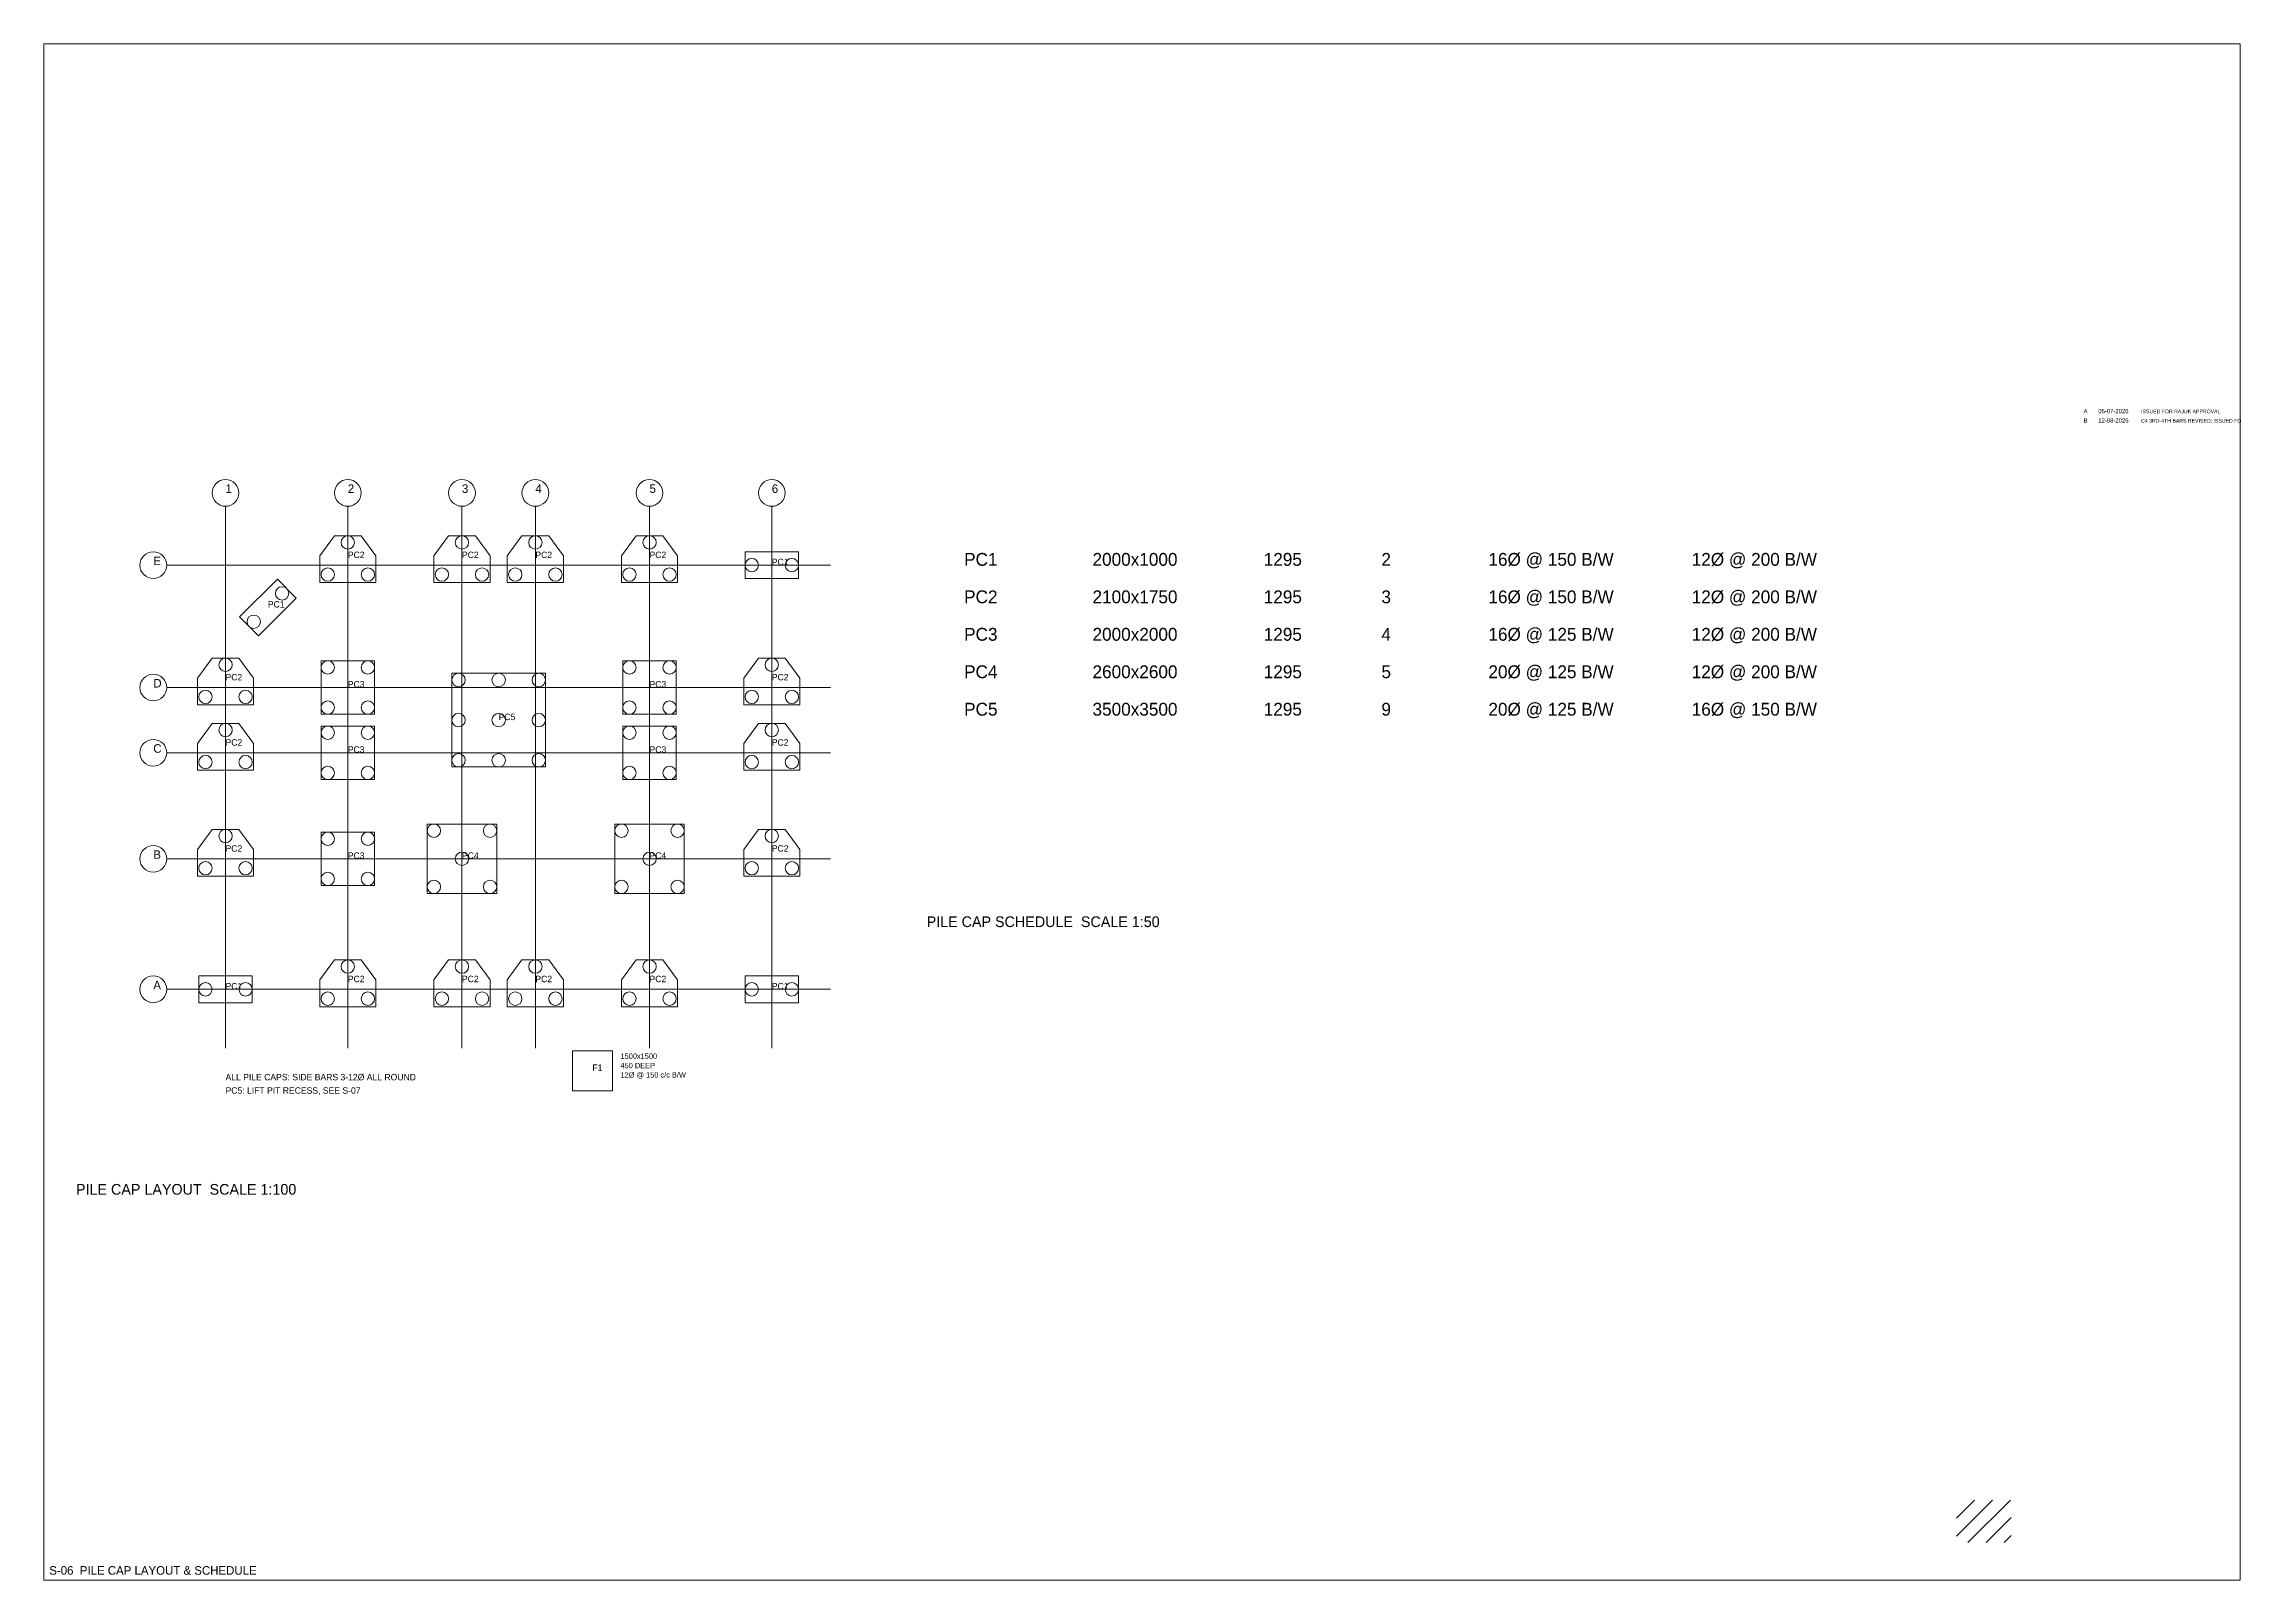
# Model space of a CAD drawing. Extents: x 1000 to 741800, y -207200 to 58400.
# Drawn here: x 565600 to 647700, y 1000 to 58400 of the extents above; entities that cross this region are included whole.
import ezdxf

# ---------------------------------------------------------------- set-up
doc = ezdxf.new("R2010")
doc.units = 0
for name, color, linetype, lineweight, plot in [('Foundation', 3, 'Continuous', 0, False), ('Grid', 8, 'Continuous', 0, False), ('Grid Circle', 8, 'Continuous', 0, False), ('Hatch', 9, 'Continuous', 0, False), ('Sheet', 7, 'Continuous', 0, False), ('Text-1', 7, 'Continuous', 0, False), ('Text-2', 7, 'Continuous', 0, False), ('TITLE', 7, 'Continuous', 0, False)]:
    doc.layers.add(name, color=color, linetype=linetype, lineweight=lineweight, plot=plot)

msp = doc.modelspace()

# ---------------------------------------------------------------- texts
at = {"layer": 'Sheet'}
for s, height, p in [('PILE CAP SCHEDULE  SCALE 1:50', 400, (598600, 25400)), ('PILE CAP LAYOUT  SCALE 1:100', 400, (566800, 15400)), ('S-06  PILE CAP LAYOUT & SCHEDULE', 320, (565800, 1200))]:
    msp.add_text(s, height=height, dxfattribs=at).set_placement(p)
at = {"layer": 'Text-1'}
for s, height, p in [('PC2', 240, (576961, 39190)), ('PC2', 240, (581228, 39190)), ('PC2', 240, (583972, 39190)), ('PC2', 240, (588239, 39190)), ('PC1', 240, (592811, 38924)), ('PC1', 480, (600000, 38900)), ('2000x1000', 480, (604800, 38900)), ('1295', 480, (611200, 38900)), ('2', 480, (615600, 38900)), ('16%%C @ 150 B/W', 480, (619600, 38900)), ('12%%C @ 200 B/W', 480, (627200, 38900)), ('PC2', 480, (600000, 37500)), ('2100x1750', 480, (604800, 37500)), ('1295', 480, (611200, 37500)), ('3', 480, (615600, 37500)), ('16%%C @ 150 B/W', 480, (619600, 37500)), ('12%%C @ 200 B/W', 480, (627200, 37500)), ('PC1', 240, (573973, 37340)), ('PC3', 480, (600000, 36100)), ('2000x2000', 480, (604800, 36100)), ('1295', 480, (611200, 36100)), ('4', 480, (615600, 36100)), ('16%%C @ 125 B/W', 480, (619600, 36100)), ('12%%C @ 200 B/W', 480, (627200, 36100)), ('PC2', 240, (572389, 34618)), ('PC3', 240, (576961, 34352)), ('PC3', 240, (588239, 34352)), ('PC2', 240, (592811, 34618)), ('PC4', 480, (600000, 34700)), ('2600x2600', 480, (604800, 34700)), ('1295', 480, (611200, 34700)), ('5', 480, (615600, 34700)), ('20%%C @ 125 B/W', 480, (619600, 34700)), ('12%%C @ 200 B/W', 480, (627200, 34700)), ('PC5', 480, (600000, 33300)), ('3500x3500', 480, (604800, 33300)), ('1295', 480, (611200, 33300)), ('9', 480, (615600, 33300)), ('20%%C @ 125 B/W', 480, (619600, 33300)), ('16%%C @ 150 B/W', 480, (627200, 33300)), ('PC5', 240, (582600, 33133)), ('PC2', 240, (572389, 32180)), ('PC3', 240, (576961, 31913)), ('PC3', 240, (588239, 31913)), ('PC2', 240, (592811, 32180)), ('PC2', 240, (572389, 28218)), ('PC3', 240, (576961, 27951)), ('PC4', 240, (581228, 27951)), ('PC4', 240, (588239, 27951)), ('PC2', 240, (592811, 28218)), ('PC1', 240, (572389, 23074)), ('PC2', 240, (576961, 23341)), ('PC2', 240, (581228, 23341)), ('PC2', 240, (583972, 23341)), ('PC2', 240, (588239, 23341)), ('PC1', 240, (592811, 23074)), ('ALL PILE CAPS: SIDE BARS 3-12%%C ALL ROUND', 240, (572389, 19674)), ('F1', 240, (586105, 20026)), ('PC5: LIFT PIT RECESS, SEE S-07', 240, (572389, 19174))]:
    msp.add_text(s, height=height, dxfattribs=at).set_placement(p)
at = {"layer": 'Text-2'}
for s, p in [('1500x1500', (587155, 20476)), ('450 DEEP', (587155, 20126)), ('12%%C @ 150 c/c B/W', (587155, 19776))]:
    msp.add_text(s, height=200, dxfattribs=at).set_placement(p)
at = {"layer": 'TITLE'}
for s, height, p in [('A', 160, (641850, 44600)), ('B', 160, (641850, 44250)), ('05-07-2026', 160, (642400, 44600)), ('12-08-2026', 160, (642400, 44250)), ('C4 3RD-4TH BARS REVISED; ISSUED FO', 140, (644000, 44250)), ('ISSUED FOR RAJUK APPROVAL', 140, (644000, 44600))]:
    msp.add_text(s, height=height, dxfattribs=at).set_placement(p)

# ---------------------------------------------------------------- blocks, each defined once
blk = doc.blocks.new('GRID_BUBBLE')
at = {"layer": 'Grid Circle'}
blk.add_circle((0, 0), 500, dxfattribs=at)
at = {"layer": 'Text-1'}
blk.add_attdef('GRID', (0, 0), '', height=320, dxfattribs=at)

# ---------------------------------------------------------------- hatches: boundary and pattern name
at = {"layer": 'Hatch'}
h = msp.add_hatch(dxfattribs=at)
h.set_pattern_fill('ANSI31', color=256, scale=150)
h.paths.add_polyline_path([(637100, 2400), (639142, 2400), (639142, 3985), (637100, 3985)])

# ---------------------------------------------------------------- linework, layer by layer
at = {"layer": 'Foundation'}
for points in [[(575911, 38274), (578011, 38274), (578011, 39274), (577461, 40024), (576461, 40024), (575911, 39274)], [(580178, 38274), (582278, 38274), (582278, 39274), (581728, 40024), (580728, 40024), (580178, 39274)], [(582922, 38274), (585022, 38274), (585022, 39274), (584472, 40024), (583472, 40024), (582922, 39274)], [(587189, 38274), (589289, 38274), (589289, 39274), (588739, 40024), (587739, 40024), (587189, 39274)], [(591811, 38424), (593811, 38424), (593811, 39424), (591811, 39424)], [(573619, 36279), (575034, 37694), (574326, 38401), (572912, 36987)], [(571339, 33702), (573439, 33702), (573439, 34702), (572889, 35452), (571889, 35452), (571339, 34702)], [(575961, 33352), (577961, 33352), (577961, 35352), (575961, 35352)], [(587239, 33352), (589239, 33352), (589239, 35352), (587239, 35352)], [(591761, 33702), (593861, 33702), (593861, 34702), (593311, 35452), (592311, 35452), (591761, 34702)], [(580850, 31383), (584350, 31383), (584350, 34883), (580850, 34883)], [(571339, 31263), (573439, 31263), (573439, 32263), (572889, 33013), (571889, 33013), (571339, 32263)], [(575961, 30913), (577961, 30913), (577961, 32913), (575961, 32913)], [(587239, 30913), (589239, 30913), (589239, 32913), (587239, 32913)], [(591761, 31263), (593861, 31263), (593861, 32263), (593311, 33013), (592311, 33013), (591761, 32263)], [(571339, 27301), (573439, 27301), (573439, 28301), (572889, 29051), (571889, 29051), (571339, 28301)], [(575961, 26951), (577961, 26951), (577961, 28951), (575961, 28951)], [(579928, 26651), (582528, 26651), (582528, 29251), (579928, 29251)], [(586939, 26651), (589539, 26651), (589539, 29251), (586939, 29251)], [(591761, 27301), (593861, 27301), (593861, 28301), (593311, 29051), (592311, 29051), (591761, 28301)], [(575911, 22424), (578011, 22424), (578011, 23424), (577461, 24174), (576461, 24174), (575911, 23424)], [(580178, 22424), (582278, 22424), (582278, 23424), (581728, 24174), (580728, 24174), (580178, 23424)], [(582922, 22424), (585022, 22424), (585022, 23424), (584472, 24174), (583472, 24174), (582922, 23424)], [(587189, 22424), (589289, 22424), (589289, 23424), (588739, 24174), (587739, 24174), (587189, 23424)], [(571389, 22574), (573389, 22574), (573389, 23574), (571389, 23574)], [(591811, 22574), (593811, 22574), (593811, 23574), (591811, 23574)], [(585355, 19276), (586855, 19276), (586855, 20776), (585355, 20776)]]:
    msp.add_lwpolyline(points, close=True, dxfattribs=at)
for centre in [(576961, 39774), (581228, 39774), (583972, 39774), (588239, 39774), (576211, 38574), (577711, 38574), (580478, 38574), (581978, 38574), (583222, 38574), (584722, 38574), (587489, 38574), (588989, 38574), (592061, 38924), (593561, 38924), (574503, 37870), (573443, 36810), (572389, 35202), (576211, 35102), (577711, 35102), (587489, 35102), (588989, 35102), (592811, 35202), (581100, 34633), (582600, 34633), (584100, 34633), (571639, 34002), (573139, 34002), (576211, 33602), (577711, 33602), (587489, 33602), (588989, 33602), (592061, 34002), (593561, 34002), (572389, 32763), (576211, 32663), (577711, 32663), (581100, 33133), (582600, 33133), (584100, 33133), (587489, 32663), (588989, 32663), (592811, 32763), (571639, 31563), (573139, 31563), (576211, 31163), (577711, 31163), (581100, 31633), (582600, 31633), (584100, 31633), (587489, 31163), (588989, 31163), (592061, 31563), (593561, 31563), (572389, 28801), (576211, 28701), (577711, 28701), (580178, 29001), (582278, 29001), (587189, 29001), (589289, 29001), (592811, 28801), (581228, 27951), (588239, 27951), (571639, 27601), (573139, 27601), (576211, 27201), (577711, 27201), (580178, 26901), (582278, 26901), (587189, 26901), (589289, 26901), (592061, 27601), (593561, 27601), (576961, 23924), (581228, 23924), (583972, 23924), (588239, 23924), (571639, 23074), (573139, 23074), (592061, 23074), (593561, 23074), (576211, 22724), (577711, 22724), (580478, 22724), (581978, 22724), (583222, 22724), (584722, 22724), (587489, 22724), (588989, 22724)]:
    msp.add_circle(centre, 250, dxfattribs=at)
at = {"layer": 'Grid'}
for p, q in [((572389, 20874), (572389, 41124)), ((576961, 20874), (576961, 41124)), ((581228, 20874), (581228, 41124)), ((583972, 20874), (583972, 41124)), ((588239, 20874), (588239, 41124)), ((592811, 20874), (592811, 41124)), ((570189, 38924), (595011, 38924)), ((570189, 34352), (595011, 34352)), ((570189, 31913), (595011, 31913)), ((570189, 27951), (595011, 27951)), ((570189, 23074), (595011, 23074))]:
    msp.add_line(p, q, dxfattribs=at)
at = {"layer": 'Sheet'}
msp.add_lwpolyline([(565600, 1000), (647700, 1000), (647700, 58400), (565600, 58400)], close=True, dxfattribs=at)

# ---------------------------------------------------------------- block references
at = {"layer": 'Grid Circle'}
for p, values in [((572389, 41624), {'GRID': '1'}), ((576961, 41624), {'GRID': '2'}), ((581228, 41624), {'GRID': '3'}), ((583972, 41624), {'GRID': '4'}), ((588239, 41624), {'GRID': '5'}), ((592811, 41624), {'GRID': '6'}), ((569689, 38924), {'GRID': 'E'}), ((569689, 34352), {'GRID': 'D'}), ((569689, 31913), {'GRID': 'C'}), ((569689, 27951), {'GRID': 'B'}), ((569689, 23074), {'GRID': 'A'})]:
    msp.add_blockref('GRID_BUBBLE', p, dxfattribs=at).add_auto_attribs(values)

msp.set_redraw_order([(e.dxf.handle, doc.entitydb.next_handle()) for e in msp.query("TEXT MTEXT ATTDEF DIMENSION ARC_DIMENSION")])  # texts and dimensions are drawn at this point

doc.saveas('drawing.dxf')
